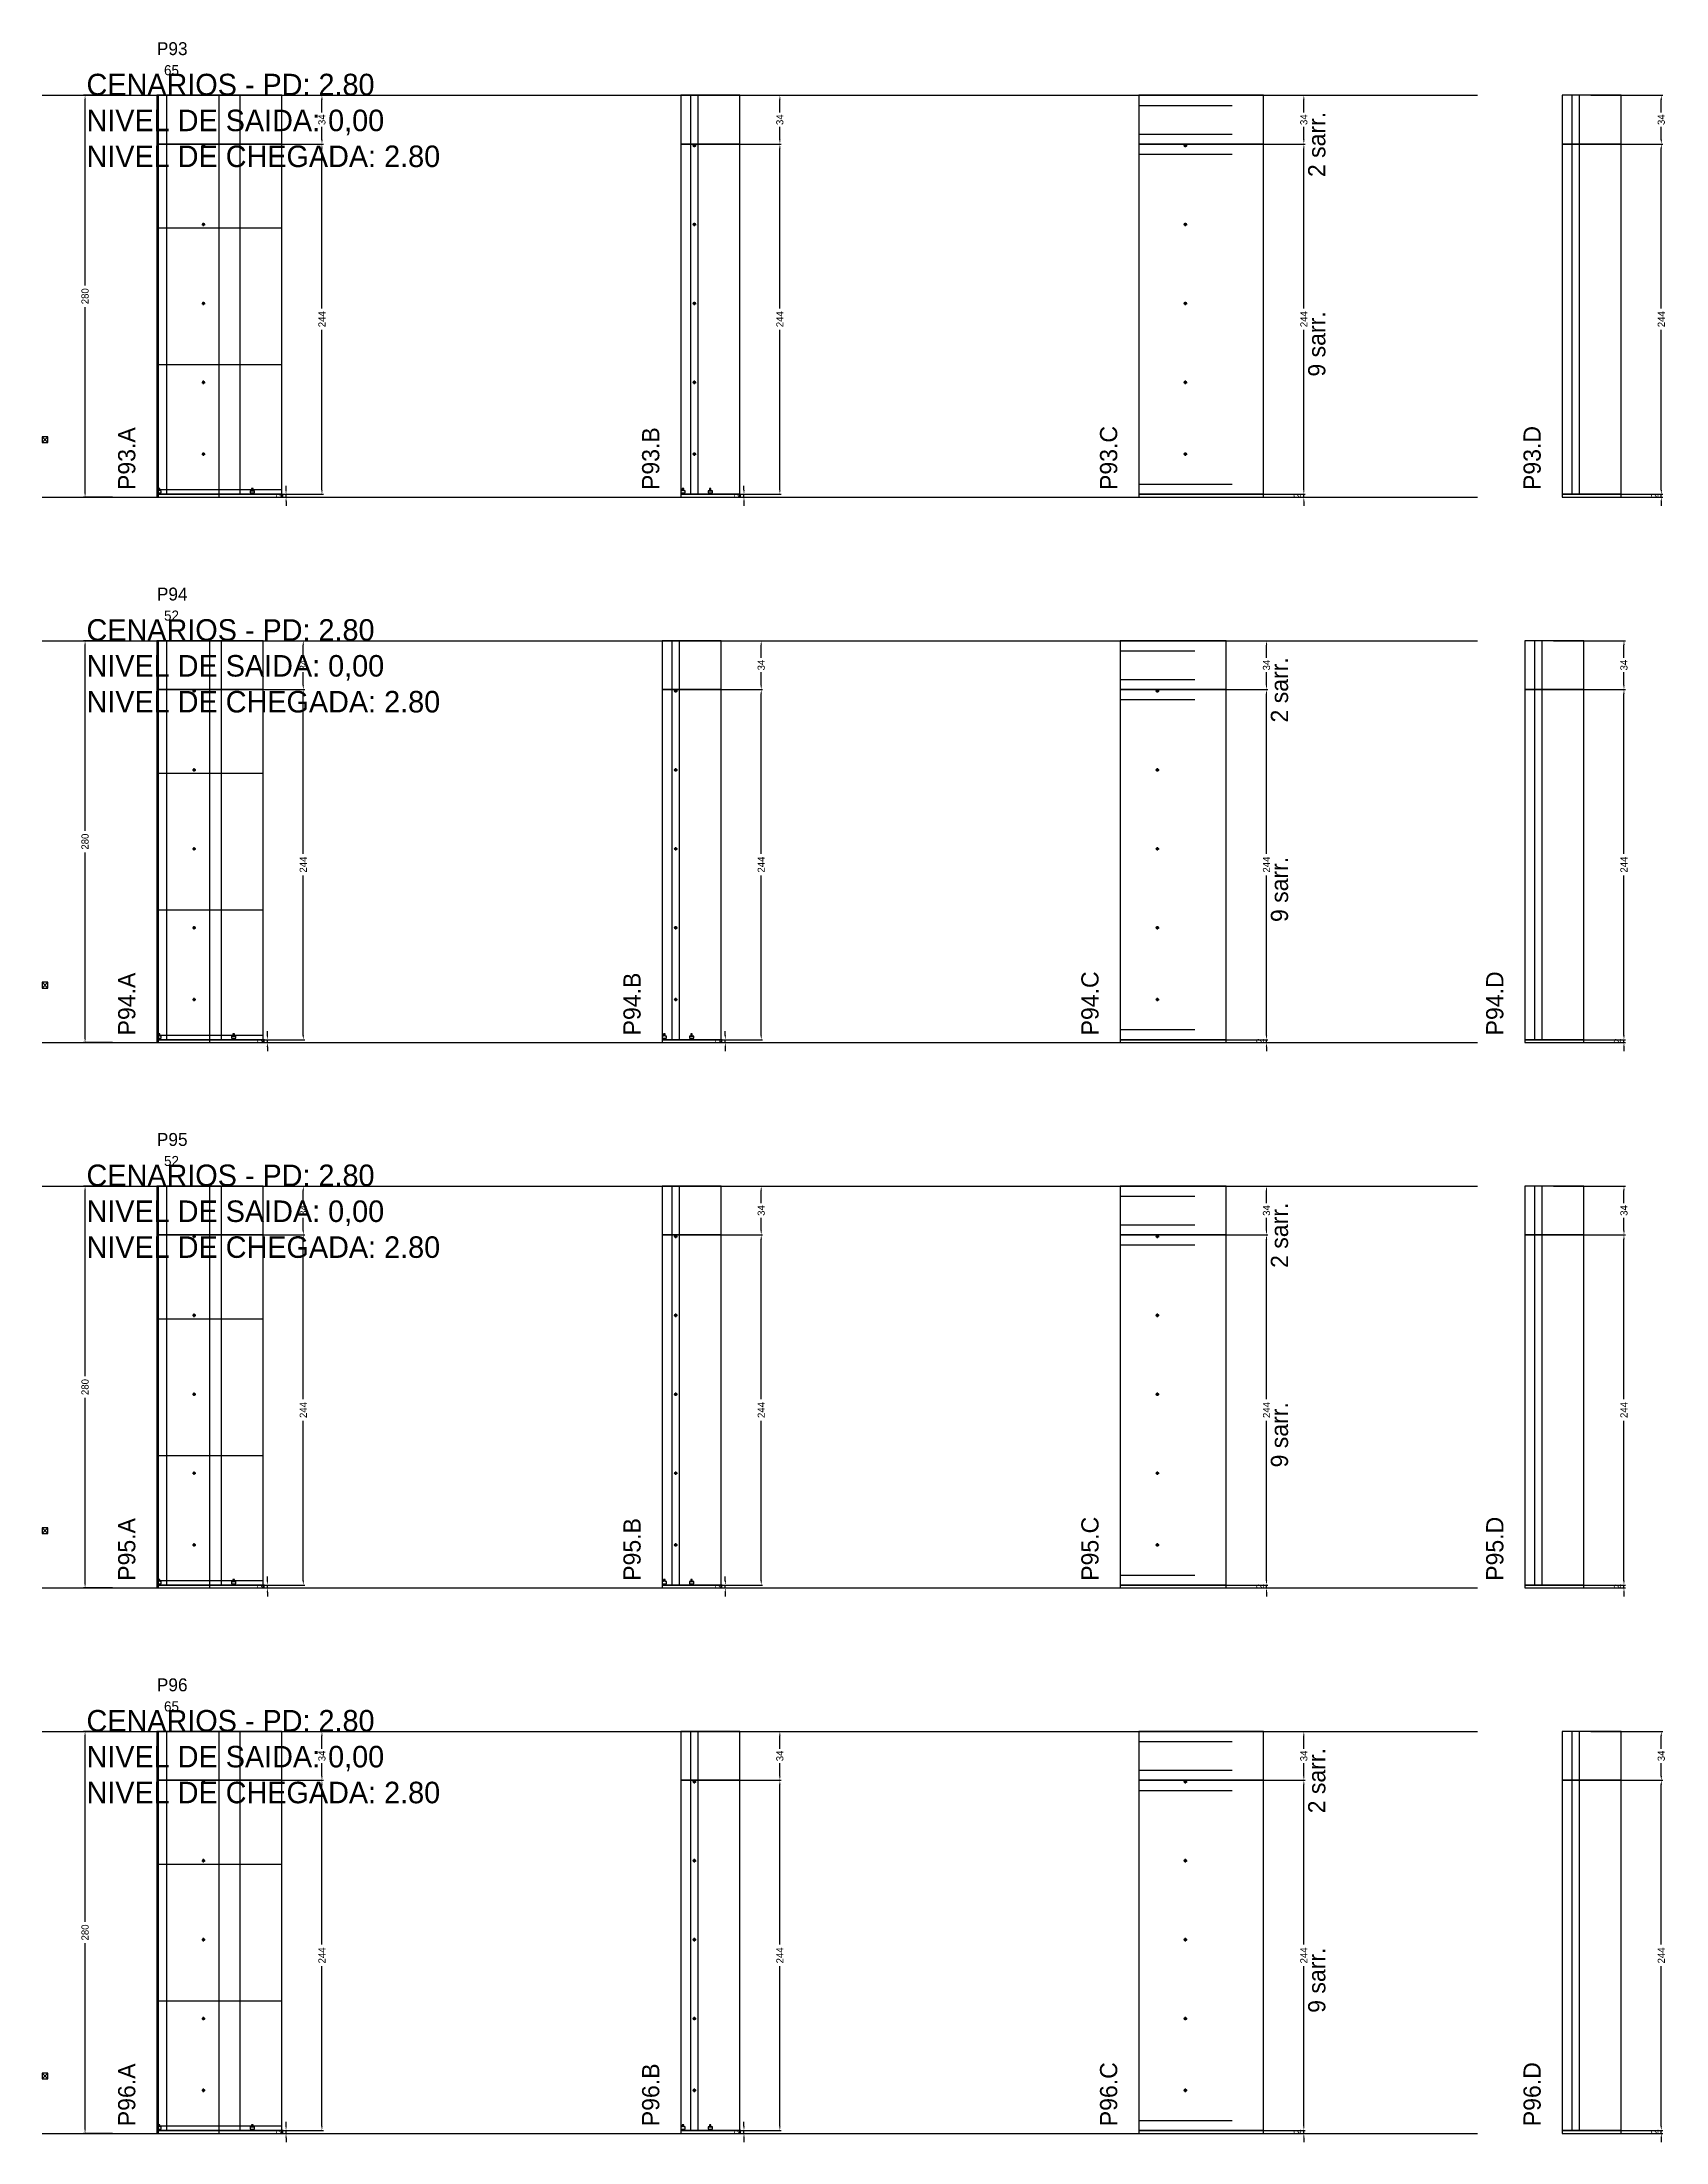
# Model space of a CAD drawing. Header units: centimetres. Extents: x -10500 to 4105, y -36866 to 295.
# Drawn here: x -7000 to -5869, y -35346 to -33883 of the extents above; entities that cross this region are included whole.
import ezdxf

# ---------------------------------------------------------------- set-up
doc = ezdxf.new("R2010")
doc.units = ezdxf.units.CM
doc.linetypes.add('DASHED', pattern=[2, -2])
for name, color, linetype in [('CHAPA', 140, 'Continuous'), ('COTA', 241, 'Continuous'), ('COTAS FURACAO', 16, 'Continuous'), ('Madeira', 30, 'Continuous'), ('NOMENCLATURA', 7, 'Continuous'), ('Nível', 160, 'Continuous'), ('Painéis', 200, 'Continuous'), ('Perfil Metálico', 150, 'Continuous'), ('SARR_2.2x7', 40, 'Continuous'), ('SARRAFO DE PRESSAO', 200, 'Continuous'), ('texto', 7, 'Continuous'), ('TEXTO_GERAL', 7, 'Continuous')]:
    doc.layers.add(name, color=color, linetype=linetype)
doc.dimstyles.new('PAINEL-NOVA', dxfattribs={"dimtxt": 5, "dimasz": 3, "dimexe": 1, "dimexo": 1, "dimgap": 1, "dimtad": 1, "dimcen": 2.5, "dimazin": 3, "dimtfac": 1, "dimtmove": 0, "dimatfit": 3})

msp = doc.modelspace()

# ---------------------------------------------------------------- texts
at = {"layer": 'NOMENCLATURA'}
for s, p in [('CENARIOS - PD: 2.80', (-6969, -33920)), ('NIVEL DE SAIDA: 0,00', (-6969, -33945)), ('NIVEL DE CHEGADA: 2.80', (-6969, -33970)), ('CENARIOS - PD: 2.80', (-6969, -34300)), ('NIVEL DE SAIDA: 0,00', (-6969, -34325)), ('NIVEL DE CHEGADA: 2.80', (-6969, -34350)), ('CENARIOS - PD: 2.80', (-6969, -34680)), ('NIVEL DE SAIDA: 0,00', (-6969, -34705)), ('NIVEL DE CHEGADA: 2.80', (-6969, -34730)), ('CENARIOS - PD: 2.80', (-6969, -35060)), ('NIVEL DE SAIDA: 0,00', (-6969, -35085)), ('NIVEL DE CHEGADA: 2.80', (-6969, -35110))]:
    msp.add_text(s, height=15, dxfattribs=at).set_placement(p)
for s, p in [('2 sarr.', (-6106, -33977)), ('9 sarr.', (-6106, -34116)), ('P93.A', (-6935, -34195)), ('P93.B', (-6570, -34195)), ('P93.C', (-6251, -34195)), ('P93.D', (-5956, -34195)), ('2 sarr.', (-6132, -34357)), ('9 sarr.', (-6132, -34496)), ('P94.A', (-6935, -34575)), ('P94.B', (-6583, -34575)), ('P94.C', (-6264, -34575)), ('P94.D', (-5982, -34575)), ('2 sarr.', (-6132, -34737)), ('9 sarr.', (-6132, -34876)), ('P95.A', (-6935, -34955)), ('P95.B', (-6583, -34955)), ('P95.C', (-6264, -34955)), ('P95.D', (-5982, -34955)), ('2 sarr.', (-6106, -35117)), ('9 sarr.', (-6106, -35256)), ('P96.A', (-6935, -35335)), ('P96.B', (-6570, -35335)), ('P96.C', (-6251, -35335)), ('P96.D', (-5956, -35335))]:
    msp.add_text(s, height=12, rotation=90, dxfattribs=at).set_placement(p)
at = {"layer": 'texto'}
for s, p in [('65', (-6915, -33906)), ('52', (-6915, -34286)), ('52', (-6915, -34666)), ('65', (-6915, -35046))]:
    msp.add_text(s, height=7, dxfattribs=at).set_placement(p)
at = {"layer": 'TEXTO_GERAL'}
for s, p in [('P93', (-6920, -33892)), ('P94', (-6920, -34272)), ('P95', (-6920, -34652)), ('P96', (-6920, -35032))]:
    msp.add_text(s, height=9, dxfattribs=at).set_placement(p)

# ---------------------------------------------------------------- blocks, each defined once
blk = doc.blocks.new('_CLOSEDFILLED')
at = {"color": 0, "linetype": 'BYBLOCK'}
blk.add_solid([(-1, 0.16), (0, 0), (-1, -0.16)], dxfattribs=at)
blk = doc.blocks.new('*D2393')
for p, q in [((-6951, -35060), (-6971, -35060)), ((-6970, -35192.5), (-6970, -35063)), ((-6970, -35337), (-6970, -35207.5)), ((-6951, -35340), (-6971, -35340))]:
    blk.add_line(p, q)
at = {"layer": 'Defpoints'}
for p in [(-6950, -35060), (-6970, -35340), (-6950, -35340)]:
    blk.add_point(p, dxfattribs=at)
at = {"layer": 'COTA', "xscale": 3, "yscale": 3}
for p, rotation in [((-6970, -35060), 90), ((-6970, -35340), 270)]:
    blk.add_blockref('_CLOSEDFILLED', p, dxfattribs=dict(at, rotation=rotation))
at = {"layer": 'COTA', "insert": (-6970, -35200), "char_height": 5, "attachment_point": 5, "rotation": 90}
blk.add_mtext('280', dxfattribs=at)
blk = doc.blocks.new('MULDURA')
at = {"layer": 'Paineis'}
for p, q in [((0, 0), (4, 4)), ((4, 0), (0, 4))]:
    blk.add_line(p, q, dxfattribs=at)
blk.add_lwpolyline([(0, 0), (4, 0), (4, 4), (0, 4)], close=True, dxfattribs=at)
blk = doc.blocks.new('*D2395')
for p, q in [((-6854, -35094), (-6804, -35094)), ((-6805, -35208.5), (-6805, -35097)), ((-6805, -35335), (-6805, -35223.5)), ((-6854, -35338), (-6804, -35338))]:
    blk.add_line(p, q)
at = {"layer": 'Defpoints'}
for p in [(-6855, -35094), (-6855, -35338), (-6805, -35338)]:
    blk.add_point(p, dxfattribs=at)
at = {"layer": 'COTA', "xscale": 3, "yscale": 3}
for p, rotation in [((-6805, -35094), 90), ((-6805, -35338), 270)]:
    blk.add_blockref('_CLOSEDFILLED', p, dxfattribs=dict(at, rotation=rotation))
at = {"layer": 'COTA', "insert": (-6805, -35216), "char_height": 5, "attachment_point": 5, "rotation": 90}
blk.add_mtext('244', dxfattribs=at)
blk = doc.blocks.new('*D2396')
for p, q in [((-6854, -35060), (-6804, -35060)), ((-6805, -35072), (-6805, -35063)), ((-6805, -35091), (-6805, -35082)), ((-6854, -35094), (-6804, -35094))]:
    blk.add_line(p, q)
at = {"layer": 'Defpoints'}
for p in [(-6855, -35060), (-6855, -35094), (-6805, -35094)]:
    blk.add_point(p, dxfattribs=at)
at = {"layer": 'COTA', "xscale": 3, "yscale": 3}
for p, rotation in [((-6805, -35060), 90), ((-6805, -35094), 270)]:
    blk.add_blockref('_CLOSEDFILLED', p, dxfattribs=dict(at, rotation=rotation))
at = {"layer": 'COTA', "insert": (-6805, -35077), "char_height": 5, "attachment_point": 5, "rotation": 90}
blk.add_mtext('34', dxfattribs=at)
blk = doc.blocks.new('SLIPTEE')
at = {"layer": 'Paineis'}
blk.add_lwpolyline([(0, 0), (3, 0), (3, 1.5), (2, 1.5), (2, 3), (1, 3), (1, 1.5), (0, 1.5)], close=True, dxfattribs=at)
blk = doc.blocks.new('SLIPTDD')
at = {"layer": 'Paineis'}
blk.add_line((0, 1.5), (3, 1.5), dxfattribs=at)
blk.add_lwpolyline([(0, 0), (3, 0), (3, 1.5), (2, 1.5), (2, 3), (1, 3), (1, 1.5), (0, 1.5)], close=True, dxfattribs=at)
blk = doc.blocks.new('furacao')
at = {"layer": 'COTAS FURACAO'}
for p, q in [((-1.2, 0), (1.2, 0)), ((0, -1.2), (0, 1.2))]:
    blk.add_line(p, q, dxfattribs=at)
blk.add_circle((0, 0), 0.8, dxfattribs=at)
blk = doc.blocks.new('*D2398')
for p, q in [((-6535, -35094), (-6485, -35094)), ((-6486, -35208.5), (-6486, -35097)), ((-6486, -35335), (-6486, -35223.5)), ((-6535, -35338), (-6485, -35338))]:
    blk.add_line(p, q)
at = {"layer": 'Defpoints'}
for p in [(-6536, -35094), (-6536, -35338), (-6486, -35338)]:
    blk.add_point(p, dxfattribs=at)
at = {"layer": 'COTA', "xscale": 3, "yscale": 3}
for p, rotation in [((-6486, -35094), 90), ((-6486, -35338), 270)]:
    blk.add_blockref('_CLOSEDFILLED', p, dxfattribs=dict(at, rotation=rotation))
at = {"layer": 'COTA', "insert": (-6486, -35216), "char_height": 5, "attachment_point": 5, "rotation": 90}
blk.add_mtext('244', dxfattribs=at)
blk = doc.blocks.new('*D2399')
for p, q in [((-6535, -35060), (-6485, -35060)), ((-6486, -35072), (-6486, -35063)), ((-6486, -35091), (-6486, -35082)), ((-6535, -35094), (-6485, -35094))]:
    blk.add_line(p, q)
at = {"layer": 'Defpoints'}
for p in [(-6536, -35060), (-6536, -35094), (-6486, -35094)]:
    blk.add_point(p, dxfattribs=at)
at = {"layer": 'COTA', "xscale": 3, "yscale": 3}
for p, rotation in [((-6486, -35060), 90), ((-6486, -35094), 270)]:
    blk.add_blockref('_CLOSEDFILLED', p, dxfattribs=dict(at, rotation=rotation))
at = {"layer": 'COTA', "insert": (-6486, -35077), "char_height": 5, "attachment_point": 5, "rotation": 90}
blk.add_mtext('34', dxfattribs=at)
blk = doc.blocks.new('*D2401')
for p, q in [((-6170, -35094), (-6120, -35094)), ((-6121, -35208.5), (-6121, -35097)), ((-6121, -35335), (-6121, -35223.5)), ((-6170, -35338), (-6120, -35338))]:
    blk.add_line(p, q)
at = {"layer": 'Defpoints'}
for p in [(-6171, -35094), (-6171, -35338), (-6121, -35338)]:
    blk.add_point(p, dxfattribs=at)
at = {"layer": 'COTA', "xscale": 3, "yscale": 3}
for p, rotation in [((-6121, -35094), 90), ((-6121, -35338), 270)]:
    blk.add_blockref('_CLOSEDFILLED', p, dxfattribs=dict(at, rotation=rotation))
at = {"layer": 'COTA', "insert": (-6121, -35216), "char_height": 5, "attachment_point": 5, "rotation": 90}
blk.add_mtext('244', dxfattribs=at)
blk = doc.blocks.new('*D2402')
for p, q in [((-6170, -35060), (-6120, -35060)), ((-6121, -35072), (-6121, -35063)), ((-6121, -35091), (-6121, -35082)), ((-6170, -35094), (-6120, -35094))]:
    blk.add_line(p, q)
at = {"layer": 'Defpoints'}
for p in [(-6171, -35060), (-6171, -35094), (-6121, -35094)]:
    blk.add_point(p, dxfattribs=at)
at = {"layer": 'COTA', "xscale": 3, "yscale": 3}
for p, rotation in [((-6121, -35060), 90), ((-6121, -35094), 270)]:
    blk.add_blockref('_CLOSEDFILLED', p, dxfattribs=dict(at, rotation=rotation))
at = {"layer": 'COTA', "insert": (-6121, -35077), "char_height": 5, "attachment_point": 5, "rotation": 90}
blk.add_mtext('34', dxfattribs=at)
blk = doc.blocks.new('*D2404')
for p, q in [((-5921, -35094), (-5871, -35094)), ((-5872, -35208.5), (-5872, -35097)), ((-5872, -35335), (-5872, -35223.5)), ((-5921, -35338), (-5871, -35338))]:
    blk.add_line(p, q)
at = {"layer": 'Defpoints'}
for p in [(-5922, -35094), (-5922, -35338), (-5872, -35338)]:
    blk.add_point(p, dxfattribs=at)
at = {"layer": 'COTA', "xscale": 3, "yscale": 3}
for p, rotation in [((-5872, -35094), 90), ((-5872, -35338), 270)]:
    blk.add_blockref('_CLOSEDFILLED', p, dxfattribs=dict(at, rotation=rotation))
at = {"layer": 'COTA', "insert": (-5872, -35216), "char_height": 5, "attachment_point": 5, "rotation": 90}
blk.add_mtext('244', dxfattribs=at)
blk = doc.blocks.new('*D2405')
for p, q in [((-5921, -35060), (-5871, -35060)), ((-5872, -35072), (-5872, -35063)), ((-5872, -35091), (-5872, -35082)), ((-5921, -35094), (-5871, -35094))]:
    blk.add_line(p, q)
at = {"layer": 'Defpoints'}
for p in [(-5922, -35060), (-5922, -35094), (-5872, -35094)]:
    blk.add_point(p, dxfattribs=at)
at = {"layer": 'COTA', "xscale": 3, "yscale": 3}
for p, rotation in [((-5872, -35060), 90), ((-5872, -35094), 270)]:
    blk.add_blockref('_CLOSEDFILLED', p, dxfattribs=dict(at, rotation=rotation))
at = {"layer": 'COTA', "insert": (-5872, -35077), "char_height": 5, "attachment_point": 5, "rotation": 90}
blk.add_mtext('34', dxfattribs=at)
blk = doc.blocks.new('*D2367')
for p, q in [((-6951, -34680), (-6971, -34680)), ((-6970, -34812.5), (-6970, -34683)), ((-6970, -34957), (-6970, -34827.5)), ((-6951, -34960), (-6971, -34960))]:
    blk.add_line(p, q)
at = {"layer": 'Defpoints'}
for p in [(-6950, -34680), (-6970, -34960), (-6950, -34960)]:
    blk.add_point(p, dxfattribs=at)
at = {"layer": 'COTA', "xscale": 3, "yscale": 3}
for p, rotation in [((-6970, -34680), 90), ((-6970, -34960), 270)]:
    blk.add_blockref('_CLOSEDFILLED', p, dxfattribs=dict(at, rotation=rotation))
at = {"layer": 'COTA', "insert": (-6970, -34820), "char_height": 5, "attachment_point": 5, "rotation": 90}
blk.add_mtext('280', dxfattribs=at)
blk = doc.blocks.new('*D2369')
for p, q in [((-6867, -34714), (-6817, -34714)), ((-6818, -34828.5), (-6818, -34717)), ((-6818, -34955), (-6818, -34843.5)), ((-6867, -34958), (-6817, -34958))]:
    blk.add_line(p, q)
at = {"layer": 'Defpoints'}
for p in [(-6868, -34714), (-6868, -34958), (-6818, -34958)]:
    blk.add_point(p, dxfattribs=at)
at = {"layer": 'COTA', "xscale": 3, "yscale": 3}
for p, rotation in [((-6818, -34714), 90), ((-6818, -34958), 270)]:
    blk.add_blockref('_CLOSEDFILLED', p, dxfattribs=dict(at, rotation=rotation))
at = {"layer": 'COTA', "insert": (-6818, -34836), "char_height": 5, "attachment_point": 5, "rotation": 90}
blk.add_mtext('244', dxfattribs=at)
blk = doc.blocks.new('*D2370')
for p, q in [((-6867, -34680), (-6817, -34680)), ((-6818, -34692), (-6818, -34683)), ((-6818, -34711), (-6818, -34702)), ((-6867, -34714), (-6817, -34714))]:
    blk.add_line(p, q)
at = {"layer": 'Defpoints'}
for p in [(-6868, -34680), (-6868, -34714), (-6818, -34714)]:
    blk.add_point(p, dxfattribs=at)
at = {"layer": 'COTA', "xscale": 3, "yscale": 3}
for p, rotation in [((-6818, -34680), 90), ((-6818, -34714), 270)]:
    blk.add_blockref('_CLOSEDFILLED', p, dxfattribs=dict(at, rotation=rotation))
at = {"layer": 'COTA', "insert": (-6818, -34697), "char_height": 5, "attachment_point": 5, "rotation": 90}
blk.add_mtext('34', dxfattribs=at)
blk = doc.blocks.new('*D2372')
for p, q in [((-6548, -34714), (-6498, -34714)), ((-6499, -34828.5), (-6499, -34717)), ((-6499, -34955), (-6499, -34843.5)), ((-6548, -34958), (-6498, -34958))]:
    blk.add_line(p, q)
at = {"layer": 'Defpoints'}
for p in [(-6549, -34714), (-6549, -34958), (-6499, -34958)]:
    blk.add_point(p, dxfattribs=at)
at = {"layer": 'COTA', "xscale": 3, "yscale": 3}
for p, rotation in [((-6499, -34714), 90), ((-6499, -34958), 270)]:
    blk.add_blockref('_CLOSEDFILLED', p, dxfattribs=dict(at, rotation=rotation))
at = {"layer": 'COTA', "insert": (-6499, -34836), "char_height": 5, "attachment_point": 5, "rotation": 90}
blk.add_mtext('244', dxfattribs=at)
blk = doc.blocks.new('*D2373')
for p, q in [((-6548, -34680), (-6498, -34680)), ((-6499, -34692), (-6499, -34683)), ((-6499, -34711), (-6499, -34702)), ((-6548, -34714), (-6498, -34714))]:
    blk.add_line(p, q)
at = {"layer": 'Defpoints'}
for p in [(-6549, -34680), (-6549, -34714), (-6499, -34714)]:
    blk.add_point(p, dxfattribs=at)
at = {"layer": 'COTA', "xscale": 3, "yscale": 3}
for p, rotation in [((-6499, -34680), 90), ((-6499, -34714), 270)]:
    blk.add_blockref('_CLOSEDFILLED', p, dxfattribs=dict(at, rotation=rotation))
at = {"layer": 'COTA', "insert": (-6499, -34697), "char_height": 5, "attachment_point": 5, "rotation": 90}
blk.add_mtext('34', dxfattribs=at)
blk = doc.blocks.new('*D2375')
for p, q in [((-6196, -34714), (-6146, -34714)), ((-6147, -34828.5), (-6147, -34717)), ((-6147, -34955), (-6147, -34843.5)), ((-6196, -34958), (-6146, -34958))]:
    blk.add_line(p, q)
at = {"layer": 'Defpoints'}
for p in [(-6197, -34714), (-6197, -34958), (-6147, -34958)]:
    blk.add_point(p, dxfattribs=at)
at = {"layer": 'COTA', "xscale": 3, "yscale": 3}
for p, rotation in [((-6147, -34714), 90), ((-6147, -34958), 270)]:
    blk.add_blockref('_CLOSEDFILLED', p, dxfattribs=dict(at, rotation=rotation))
at = {"layer": 'COTA', "insert": (-6147, -34836), "char_height": 5, "attachment_point": 5, "rotation": 90}
blk.add_mtext('244', dxfattribs=at)
blk = doc.blocks.new('*D2376')
for p, q in [((-6196, -34680), (-6146, -34680)), ((-6147, -34692), (-6147, -34683)), ((-6147, -34711), (-6147, -34702)), ((-6196, -34714), (-6146, -34714))]:
    blk.add_line(p, q)
at = {"layer": 'Defpoints'}
for p in [(-6197, -34680), (-6197, -34714), (-6147, -34714)]:
    blk.add_point(p, dxfattribs=at)
at = {"layer": 'COTA', "xscale": 3, "yscale": 3}
for p, rotation in [((-6147, -34680), 90), ((-6147, -34714), 270)]:
    blk.add_blockref('_CLOSEDFILLED', p, dxfattribs=dict(at, rotation=rotation))
at = {"layer": 'COTA', "insert": (-6147, -34697), "char_height": 5, "attachment_point": 5, "rotation": 90}
blk.add_mtext('34', dxfattribs=at)
blk = doc.blocks.new('*D2378')
for p, q in [((-5947, -34714), (-5897, -34714)), ((-5898, -34828.5), (-5898, -34717)), ((-5898, -34955), (-5898, -34843.5)), ((-5947, -34958), (-5897, -34958))]:
    blk.add_line(p, q)
at = {"layer": 'Defpoints'}
for p in [(-5948, -34714), (-5948, -34958), (-5898, -34958)]:
    blk.add_point(p, dxfattribs=at)
at = {"layer": 'COTA', "xscale": 3, "yscale": 3}
for p, rotation in [((-5898, -34714), 90), ((-5898, -34958), 270)]:
    blk.add_blockref('_CLOSEDFILLED', p, dxfattribs=dict(at, rotation=rotation))
at = {"layer": 'COTA', "insert": (-5898, -34836), "char_height": 5, "attachment_point": 5, "rotation": 90}
blk.add_mtext('244', dxfattribs=at)
blk = doc.blocks.new('*D2379')
for p, q in [((-5947, -34680), (-5897, -34680)), ((-5898, -34692), (-5898, -34683)), ((-5898, -34711), (-5898, -34702)), ((-5947, -34714), (-5897, -34714))]:
    blk.add_line(p, q)
at = {"layer": 'Defpoints'}
for p in [(-5948, -34680), (-5948, -34714), (-5898, -34714)]:
    blk.add_point(p, dxfattribs=at)
at = {"layer": 'COTA', "xscale": 3, "yscale": 3}
for p, rotation in [((-5898, -34680), 90), ((-5898, -34714), 270)]:
    blk.add_blockref('_CLOSEDFILLED', p, dxfattribs=dict(at, rotation=rotation))
at = {"layer": 'COTA', "insert": (-5898, -34697), "char_height": 5, "attachment_point": 5, "rotation": 90}
blk.add_mtext('34', dxfattribs=at)
blk = doc.blocks.new('*D2341')
for p, q in [((-6951, -34300), (-6971, -34300)), ((-6970, -34432.5), (-6970, -34303)), ((-6970, -34577), (-6970, -34447.5)), ((-6951, -34580), (-6971, -34580))]:
    blk.add_line(p, q)
at = {"layer": 'Defpoints'}
for p in [(-6950, -34300), (-6970, -34580), (-6950, -34580)]:
    blk.add_point(p, dxfattribs=at)
at = {"layer": 'COTA', "xscale": 3, "yscale": 3}
for p, rotation in [((-6970, -34300), 90), ((-6970, -34580), 270)]:
    blk.add_blockref('_CLOSEDFILLED', p, dxfattribs=dict(at, rotation=rotation))
at = {"layer": 'COTA', "insert": (-6970, -34440), "char_height": 5, "attachment_point": 5, "rotation": 90}
blk.add_mtext('280', dxfattribs=at)
blk = doc.blocks.new('*D2343')
for p, q in [((-6867, -34334), (-6817, -34334)), ((-6818, -34448.5), (-6818, -34337)), ((-6818, -34575), (-6818, -34463.5)), ((-6867, -34578), (-6817, -34578))]:
    blk.add_line(p, q)
at = {"layer": 'Defpoints'}
for p in [(-6868, -34334), (-6868, -34578), (-6818, -34578)]:
    blk.add_point(p, dxfattribs=at)
at = {"layer": 'COTA', "xscale": 3, "yscale": 3}
for p, rotation in [((-6818, -34334), 90), ((-6818, -34578), 270)]:
    blk.add_blockref('_CLOSEDFILLED', p, dxfattribs=dict(at, rotation=rotation))
at = {"layer": 'COTA', "insert": (-6818, -34456), "char_height": 5, "attachment_point": 5, "rotation": 90}
blk.add_mtext('244', dxfattribs=at)
blk = doc.blocks.new('*D2344')
for p, q in [((-6867, -34300), (-6817, -34300)), ((-6818, -34312), (-6818, -34303)), ((-6818, -34331), (-6818, -34322)), ((-6867, -34334), (-6817, -34334))]:
    blk.add_line(p, q)
at = {"layer": 'Defpoints'}
for p in [(-6868, -34300), (-6868, -34334), (-6818, -34334)]:
    blk.add_point(p, dxfattribs=at)
at = {"layer": 'COTA', "xscale": 3, "yscale": 3}
for p, rotation in [((-6818, -34300), 90), ((-6818, -34334), 270)]:
    blk.add_blockref('_CLOSEDFILLED', p, dxfattribs=dict(at, rotation=rotation))
at = {"layer": 'COTA', "insert": (-6818, -34317), "char_height": 5, "attachment_point": 5, "rotation": 90}
blk.add_mtext('34', dxfattribs=at)
blk = doc.blocks.new('*D2346')
for p, q in [((-6548, -34334), (-6498, -34334)), ((-6499, -34448.5), (-6499, -34337)), ((-6499, -34575), (-6499, -34463.5)), ((-6548, -34578), (-6498, -34578))]:
    blk.add_line(p, q)
at = {"layer": 'Defpoints'}
for p in [(-6549, -34334), (-6549, -34578), (-6499, -34578)]:
    blk.add_point(p, dxfattribs=at)
at = {"layer": 'COTA', "xscale": 3, "yscale": 3}
for p, rotation in [((-6499, -34334), 90), ((-6499, -34578), 270)]:
    blk.add_blockref('_CLOSEDFILLED', p, dxfattribs=dict(at, rotation=rotation))
at = {"layer": 'COTA', "insert": (-6499, -34456), "char_height": 5, "attachment_point": 5, "rotation": 90}
blk.add_mtext('244', dxfattribs=at)
blk = doc.blocks.new('*D2347')
for p, q in [((-6548, -34300), (-6498, -34300)), ((-6499, -34312), (-6499, -34303)), ((-6499, -34331), (-6499, -34322)), ((-6548, -34334), (-6498, -34334))]:
    blk.add_line(p, q)
at = {"layer": 'Defpoints'}
for p in [(-6549, -34300), (-6549, -34334), (-6499, -34334)]:
    blk.add_point(p, dxfattribs=at)
at = {"layer": 'COTA', "xscale": 3, "yscale": 3}
for p, rotation in [((-6499, -34300), 90), ((-6499, -34334), 270)]:
    blk.add_blockref('_CLOSEDFILLED', p, dxfattribs=dict(at, rotation=rotation))
at = {"layer": 'COTA', "insert": (-6499, -34317), "char_height": 5, "attachment_point": 5, "rotation": 90}
blk.add_mtext('34', dxfattribs=at)
blk = doc.blocks.new('*D2349')
for p, q in [((-6196, -34334), (-6146, -34334)), ((-6147, -34448.5), (-6147, -34337)), ((-6147, -34575), (-6147, -34463.5)), ((-6196, -34578), (-6146, -34578))]:
    blk.add_line(p, q)
at = {"layer": 'Defpoints'}
for p in [(-6197, -34334), (-6197, -34578), (-6147, -34578)]:
    blk.add_point(p, dxfattribs=at)
at = {"layer": 'COTA', "xscale": 3, "yscale": 3}
for p, rotation in [((-6147, -34334), 90), ((-6147, -34578), 270)]:
    blk.add_blockref('_CLOSEDFILLED', p, dxfattribs=dict(at, rotation=rotation))
at = {"layer": 'COTA', "insert": (-6147, -34456), "char_height": 5, "attachment_point": 5, "rotation": 90}
blk.add_mtext('244', dxfattribs=at)
blk = doc.blocks.new('*D2350')
for p, q in [((-6196, -34300), (-6146, -34300)), ((-6147, -34312), (-6147, -34303)), ((-6147, -34331), (-6147, -34322)), ((-6196, -34334), (-6146, -34334))]:
    blk.add_line(p, q)
at = {"layer": 'Defpoints'}
for p in [(-6197, -34300), (-6197, -34334), (-6147, -34334)]:
    blk.add_point(p, dxfattribs=at)
at = {"layer": 'COTA', "xscale": 3, "yscale": 3}
for p, rotation in [((-6147, -34300), 90), ((-6147, -34334), 270)]:
    blk.add_blockref('_CLOSEDFILLED', p, dxfattribs=dict(at, rotation=rotation))
at = {"layer": 'COTA', "insert": (-6147, -34317), "char_height": 5, "attachment_point": 5, "rotation": 90}
blk.add_mtext('34', dxfattribs=at)
blk = doc.blocks.new('*D2352')
for p, q in [((-5947, -34334), (-5897, -34334)), ((-5898, -34448.5), (-5898, -34337)), ((-5898, -34575), (-5898, -34463.5)), ((-5947, -34578), (-5897, -34578))]:
    blk.add_line(p, q)
at = {"layer": 'Defpoints'}
for p in [(-5948, -34334), (-5948, -34578), (-5898, -34578)]:
    blk.add_point(p, dxfattribs=at)
at = {"layer": 'COTA', "xscale": 3, "yscale": 3}
for p, rotation in [((-5898, -34334), 90), ((-5898, -34578), 270)]:
    blk.add_blockref('_CLOSEDFILLED', p, dxfattribs=dict(at, rotation=rotation))
at = {"layer": 'COTA', "insert": (-5898, -34456), "char_height": 5, "attachment_point": 5, "rotation": 90}
blk.add_mtext('244', dxfattribs=at)
blk = doc.blocks.new('*D2353')
for p, q in [((-5947, -34300), (-5897, -34300)), ((-5898, -34312), (-5898, -34303)), ((-5898, -34331), (-5898, -34322)), ((-5947, -34334), (-5897, -34334))]:
    blk.add_line(p, q)
at = {"layer": 'Defpoints'}
for p in [(-5948, -34300), (-5948, -34334), (-5898, -34334)]:
    blk.add_point(p, dxfattribs=at)
at = {"layer": 'COTA', "xscale": 3, "yscale": 3}
for p, rotation in [((-5898, -34300), 90), ((-5898, -34334), 270)]:
    blk.add_blockref('_CLOSEDFILLED', p, dxfattribs=dict(at, rotation=rotation))
at = {"layer": 'COTA', "insert": (-5898, -34317), "char_height": 5, "attachment_point": 5, "rotation": 90}
blk.add_mtext('34', dxfattribs=at)
blk = doc.blocks.new('*D2315')
for p, q in [((-6951, -33920), (-6971, -33920)), ((-6970, -34052.5), (-6970, -33923)), ((-6970, -34197), (-6970, -34067.5)), ((-6951, -34200), (-6971, -34200))]:
    blk.add_line(p, q)
at = {"layer": 'Defpoints'}
for p in [(-6950, -33920), (-6970, -34200), (-6950, -34200)]:
    blk.add_point(p, dxfattribs=at)
at = {"layer": 'COTA', "xscale": 3, "yscale": 3}
for p, rotation in [((-6970, -33920), 90), ((-6970, -34200), 270)]:
    blk.add_blockref('_CLOSEDFILLED', p, dxfattribs=dict(at, rotation=rotation))
at = {"layer": 'COTA', "insert": (-6970, -34060), "char_height": 5, "attachment_point": 5, "rotation": 90}
blk.add_mtext('280', dxfattribs=at)
blk = doc.blocks.new('*D2317')
for p, q in [((-6854, -33954), (-6804, -33954)), ((-6805, -34068.5), (-6805, -33957)), ((-6805, -34195), (-6805, -34083.5)), ((-6854, -34198), (-6804, -34198))]:
    blk.add_line(p, q)
at = {"layer": 'Defpoints'}
for p in [(-6855, -33954), (-6855, -34198), (-6805, -34198)]:
    blk.add_point(p, dxfattribs=at)
at = {"layer": 'COTA', "xscale": 3, "yscale": 3}
for p, rotation in [((-6805, -33954), 90), ((-6805, -34198), 270)]:
    blk.add_blockref('_CLOSEDFILLED', p, dxfattribs=dict(at, rotation=rotation))
at = {"layer": 'COTA', "insert": (-6805, -34076), "char_height": 5, "attachment_point": 5, "rotation": 90}
blk.add_mtext('244', dxfattribs=at)
blk = doc.blocks.new('*D2318')
for p, q in [((-6854, -33920), (-6804, -33920)), ((-6805, -33932), (-6805, -33923)), ((-6805, -33951), (-6805, -33942)), ((-6854, -33954), (-6804, -33954))]:
    blk.add_line(p, q)
at = {"layer": 'Defpoints'}
for p in [(-6855, -33920), (-6855, -33954), (-6805, -33954)]:
    blk.add_point(p, dxfattribs=at)
at = {"layer": 'COTA', "xscale": 3, "yscale": 3}
for p, rotation in [((-6805, -33920), 90), ((-6805, -33954), 270)]:
    blk.add_blockref('_CLOSEDFILLED', p, dxfattribs=dict(at, rotation=rotation))
at = {"layer": 'COTA', "insert": (-6805, -33937), "char_height": 5, "attachment_point": 5, "rotation": 90}
blk.add_mtext('34', dxfattribs=at)
blk = doc.blocks.new('*D2320')
for p, q in [((-6535, -33954), (-6485, -33954)), ((-6486, -34068.5), (-6486, -33957)), ((-6486, -34195), (-6486, -34083.5)), ((-6535, -34198), (-6485, -34198))]:
    blk.add_line(p, q)
at = {"layer": 'Defpoints'}
for p in [(-6536, -33954), (-6536, -34198), (-6486, -34198)]:
    blk.add_point(p, dxfattribs=at)
at = {"layer": 'COTA', "xscale": 3, "yscale": 3}
for p, rotation in [((-6486, -33954), 90), ((-6486, -34198), 270)]:
    blk.add_blockref('_CLOSEDFILLED', p, dxfattribs=dict(at, rotation=rotation))
at = {"layer": 'COTA', "insert": (-6486, -34076), "char_height": 5, "attachment_point": 5, "rotation": 90}
blk.add_mtext('244', dxfattribs=at)
blk = doc.blocks.new('*D2321')
for p, q in [((-6535, -33920), (-6485, -33920)), ((-6486, -33932), (-6486, -33923)), ((-6486, -33951), (-6486, -33942)), ((-6535, -33954), (-6485, -33954))]:
    blk.add_line(p, q)
at = {"layer": 'Defpoints'}
for p in [(-6536, -33920), (-6536, -33954), (-6486, -33954)]:
    blk.add_point(p, dxfattribs=at)
at = {"layer": 'COTA', "xscale": 3, "yscale": 3}
for p, rotation in [((-6486, -33920), 90), ((-6486, -33954), 270)]:
    blk.add_blockref('_CLOSEDFILLED', p, dxfattribs=dict(at, rotation=rotation))
at = {"layer": 'COTA', "insert": (-6486, -33937), "char_height": 5, "attachment_point": 5, "rotation": 90}
blk.add_mtext('34', dxfattribs=at)
blk = doc.blocks.new('*D2323')
for p, q in [((-6170, -33954), (-6120, -33954)), ((-6121, -34068.5), (-6121, -33957)), ((-6121, -34195), (-6121, -34083.5)), ((-6170, -34198), (-6120, -34198))]:
    blk.add_line(p, q)
at = {"layer": 'Defpoints'}
for p in [(-6171, -33954), (-6171, -34198), (-6121, -34198)]:
    blk.add_point(p, dxfattribs=at)
at = {"layer": 'COTA', "xscale": 3, "yscale": 3}
for p, rotation in [((-6121, -33954), 90), ((-6121, -34198), 270)]:
    blk.add_blockref('_CLOSEDFILLED', p, dxfattribs=dict(at, rotation=rotation))
at = {"layer": 'COTA', "insert": (-6121, -34076), "char_height": 5, "attachment_point": 5, "rotation": 90}
blk.add_mtext('244', dxfattribs=at)
blk = doc.blocks.new('*D2324')
for p, q in [((-6170, -33920), (-6120, -33920)), ((-6121, -33932), (-6121, -33923)), ((-6121, -33951), (-6121, -33942)), ((-6170, -33954), (-6120, -33954))]:
    blk.add_line(p, q)
at = {"layer": 'Defpoints'}
for p in [(-6171, -33920), (-6171, -33954), (-6121, -33954)]:
    blk.add_point(p, dxfattribs=at)
at = {"layer": 'COTA', "xscale": 3, "yscale": 3}
for p, rotation in [((-6121, -33920), 90), ((-6121, -33954), 270)]:
    blk.add_blockref('_CLOSEDFILLED', p, dxfattribs=dict(at, rotation=rotation))
at = {"layer": 'COTA', "insert": (-6121, -33937), "char_height": 5, "attachment_point": 5, "rotation": 90}
blk.add_mtext('34', dxfattribs=at)
blk = doc.blocks.new('*D2326')
for p, q in [((-5921, -33954), (-5871, -33954)), ((-5872, -34068.5), (-5872, -33957)), ((-5872, -34195), (-5872, -34083.5)), ((-5921, -34198), (-5871, -34198))]:
    blk.add_line(p, q)
at = {"layer": 'Defpoints'}
for p in [(-5922, -33954), (-5922, -34198), (-5872, -34198)]:
    blk.add_point(p, dxfattribs=at)
at = {"layer": 'COTA', "xscale": 3, "yscale": 3}
for p, rotation in [((-5872, -33954), 90), ((-5872, -34198), 270)]:
    blk.add_blockref('_CLOSEDFILLED', p, dxfattribs=dict(at, rotation=rotation))
at = {"layer": 'COTA', "insert": (-5872, -34076), "char_height": 5, "attachment_point": 5, "rotation": 90}
blk.add_mtext('244', dxfattribs=at)
blk = doc.blocks.new('*D2327')
for p, q in [((-5921, -33920), (-5871, -33920)), ((-5872, -33932), (-5872, -33923)), ((-5872, -33951), (-5872, -33942)), ((-5921, -33954), (-5871, -33954))]:
    blk.add_line(p, q)
at = {"layer": 'Defpoints'}
for p in [(-5922, -33920), (-5922, -33954), (-5872, -33954)]:
    blk.add_point(p, dxfattribs=at)
at = {"layer": 'COTA', "xscale": 3, "yscale": 3}
for p, rotation in [((-5872, -33920), 90), ((-5872, -33954), 270)]:
    blk.add_blockref('_CLOSEDFILLED', p, dxfattribs=dict(at, rotation=rotation))
at = {"layer": 'COTA', "insert": (-5872, -33937), "char_height": 5, "attachment_point": 5, "rotation": 90}
blk.add_mtext('34', dxfattribs=at)

# ---------------------------------------------------------------- dimensions: what is measured, and where the dimension line sits
at = {"layer": 'COTA'}
for base, p1, p2, picture, middle in [((-6970, -34200), (-6950, -34200), (-6950, -33920), '*D2315', (-6970, -34060)), ((-6805, -33954), (-6855, -33954), (-6855, -33920), '*D2318', (-6805, -33937)), ((-6486, -33954), (-6536, -33954), (-6536, -33920), '*D2321', (-6486, -33937)), ((-6121, -33954), (-6171, -33954), (-6171, -33920), '*D2324', (-6121, -33937)), ((-5872, -33954), (-5922, -33954), (-5922, -33920), '*D2327', (-5872, -33937)), ((-6805, -34198), (-6855, -34198), (-6855, -33954), '*D2317', (-6805, -34076)), ((-6486, -34198), (-6536, -34198), (-6536, -33954), '*D2320', (-6486, -34076)), ((-6121, -34198), (-6171, -34198), (-6171, -33954), '*D2323', (-6121, -34076)), ((-5872, -34198), (-5922, -34198), (-5922, -33954), '*D2326', (-5872, -34076)), ((-6970, -34580), (-6950, -34580), (-6950, -34300), '*D2341', (-6970, -34440)), ((-6818, -34334), (-6868, -34334), (-6868, -34300), '*D2344', (-6818, -34317)), ((-6499, -34334), (-6549, -34334), (-6549, -34300), '*D2347', (-6499, -34317)), ((-6147, -34334), (-6197, -34334), (-6197, -34300), '*D2350', (-6147, -34317)), ((-5898, -34334), (-5948, -34334), (-5948, -34300), '*D2353', (-5898, -34317)), ((-6818, -34578), (-6868, -34578), (-6868, -34334), '*D2343', (-6818, -34456)), ((-6499, -34578), (-6549, -34578), (-6549, -34334), '*D2346', (-6499, -34456)), ((-6147, -34578), (-6197, -34578), (-6197, -34334), '*D2349', (-6147, -34456)), ((-5898, -34578), (-5948, -34578), (-5948, -34334), '*D2352', (-5898, -34456)), ((-6970, -34960), (-6950, -34960), (-6950, -34680), '*D2367', (-6970, -34820)), ((-6818, -34714), (-6868, -34714), (-6868, -34680), '*D2370', (-6818, -34697)), ((-6499, -34714), (-6549, -34714), (-6549, -34680), '*D2373', (-6499, -34697)), ((-6147, -34714), (-6197, -34714), (-6197, -34680), '*D2376', (-6147, -34697)), ((-5898, -34714), (-5948, -34714), (-5948, -34680), '*D2379', (-5898, -34697)), ((-6818, -34958), (-6868, -34958), (-6868, -34714), '*D2369', (-6818, -34836)), ((-6499, -34958), (-6549, -34958), (-6549, -34714), '*D2372', (-6499, -34836)), ((-6147, -34958), (-6197, -34958), (-6197, -34714), '*D2375', (-6147, -34836)), ((-5898, -34958), (-5948, -34958), (-5948, -34714), '*D2378', (-5898, -34836)), ((-6970, -35340), (-6950, -35340), (-6950, -35060), '*D2393', (-6970, -35200)), ((-6805, -35094), (-6855, -35094), (-6855, -35060), '*D2396', (-6805, -35077)), ((-6486, -35094), (-6536, -35094), (-6536, -35060), '*D2399', (-6486, -35077)), ((-6121, -35094), (-6171, -35094), (-6171, -35060), '*D2402', (-6121, -35077)), ((-5872, -35094), (-5922, -35094), (-5922, -35060), '*D2405', (-5872, -35077)), ((-6805, -35338), (-6855, -35338), (-6855, -35094), '*D2395', (-6805, -35216)), ((-6486, -35338), (-6536, -35338), (-6536, -35094), '*D2398', (-6486, -35216)), ((-6121, -35338), (-6171, -35338), (-6171, -35094), '*D2401', (-6121, -35216)), ((-5872, -35338), (-5922, -35338), (-5922, -35094), '*D2404', (-5872, -35216))]:
    dim = msp.add_linear_dim(base=base, p1=p1, p2=p2, angle=90, dimstyle='PAINEL-NOVA', dxfattribs=at)
    dim.commit()
    dim.dimension.update_dxf_attribs({"geometry": picture, "text_midpoint": middle})
for base, p1, p2 in [((-6830, -34200), (-6855, -34200), (-6855, -34198)), ((-6511, -34200), (-6536, -34200), (-6536, -34198)), ((-6121, -34200), (-6171, -34200), (-6171, -34198)), ((-5872, -34200), (-5922, -34200), (-5922, -34198)), ((-6843, -34580), (-6868, -34580), (-6868, -34578)), ((-6524, -34580), (-6549, -34580), (-6549, -34578)), ((-6147, -34580), (-6197, -34580), (-6197, -34578)), ((-5898, -34580), (-5948, -34580), (-5948, -34578)), ((-6843, -34960), (-6868, -34960), (-6868, -34958)), ((-6524, -34960), (-6549, -34960), (-6549, -34958)), ((-6147, -34960), (-6197, -34960), (-6197, -34958)), ((-5898, -34960), (-5948, -34960), (-5948, -34958)), ((-6830, -35340), (-6855, -35340), (-6855, -35338)), ((-6511, -35340), (-6536, -35340), (-6536, -35338)), ((-6121, -35340), (-6171, -35340), (-6171, -35338)), ((-5872, -35340), (-5922, -35340), (-5922, -35338))]:
    msp.add_linear_dim(base=base, p1=p1, p2=p2, angle=90, dimstyle='PAINEL-NOVA', dxfattribs=at).render()

# ---------------------------------------------------------------- linework, layer by layer
at = {"layer": 'CHAPA'}
for points in [[(-6920, -34200), (-6918.8, -34200), (-6918.8, -33920), (-6920, -33920)], [(-6920, -34580), (-6918.8, -34580), (-6918.8, -34300), (-6920, -34300)], [(-6920, -34960), (-6918.8, -34960), (-6918.8, -34680), (-6920, -34680)], [(-6920, -35340), (-6918.8, -35340), (-6918.8, -35060), (-6920, -35060)]]:
    msp.add_lwpolyline(points, close=True, dxfattribs=at)
at = {"layer": 'Madeira'}
for points in [[(-6920, -34012.4), (-6833, -34012.4)], [(-6920, -34107.6), (-6833, -34107.6)], [(-6920, -34392.4), (-6846, -34392.4)], [(-6920, -34487.6), (-6846, -34487.6)], [(-6920, -34772.4), (-6846, -34772.4)], [(-6920, -34867.6), (-6846, -34867.6)], [(-6920, -35152.4), (-6833, -35152.4)], [(-6920, -35247.6), (-6833, -35247.6)]]:
    msp.add_lwpolyline(points, dxfattribs=at)
at = {"layer": 'Nível', "linetype": 'DASHED'}
for points in [[(-7000, -33920), (-6000, -33920)], [(-7000, -34200), (-6000, -34200)], [(-7000, -34300), (-6000, -34300)], [(-7000, -34580), (-6000, -34580)], [(-7000, -34680), (-6000, -34680)], [(-7000, -34960), (-6000, -34960)], [(-7000, -35060), (-6000, -35060)], [(-7000, -35340), (-6000, -35340)]]:
    msp.add_lwpolyline(points, dxfattribs=at)
at = {"layer": 'Painéis'}
for points in [[(-6920, -33954), (-6833, -33954), (-6833, -33920), (-6920, -33920)], [(-6920, -34200), (-6833, -34200), (-6833, -33920), (-6920, -33920)], [(-6555, -33954), (-6514, -33954), (-6514, -33920), (-6555, -33920)], [(-6236, -33954), (-6149, -33954), (-6149, -33920), (-6236, -33920)], [(-5941, -33954), (-5900, -33954), (-5900, -33920), (-5941, -33920)], [(-6920, -34198), (-6833, -34198), (-6833, -33954), (-6920, -33954)], [(-6555, -34198), (-6514, -34198), (-6514, -33954), (-6555, -33954)], [(-6236, -34198), (-6149, -34198), (-6149, -33954), (-6236, -33954)], [(-5941, -34198), (-5900, -34198), (-5900, -33954), (-5941, -33954)], [(-6920, -34200), (-6833, -34200), (-6833, -34198), (-6920, -34198)], [(-6555, -34200), (-6514, -34200), (-6514, -34198), (-6555, -34198)], [(-6236, -34200), (-6149, -34200), (-6149, -34198), (-6236, -34198)], [(-5941, -34200), (-5900, -34200), (-5900, -34198), (-5941, -34198)], [(-6920, -34334), (-6846, -34334), (-6846, -34300), (-6920, -34300)], [(-6920, -34580), (-6846, -34580), (-6846, -34300), (-6920, -34300)], [(-6568, -34334), (-6527, -34334), (-6527, -34300), (-6568, -34300)], [(-6249, -34334), (-6175, -34334), (-6175, -34300), (-6249, -34300)], [(-5967, -34334), (-5926, -34334), (-5926, -34300), (-5967, -34300)], [(-6920, -34578), (-6846, -34578), (-6846, -34334), (-6920, -34334)], [(-6568, -34578), (-6527, -34578), (-6527, -34334), (-6568, -34334)], [(-6249, -34578), (-6175, -34578), (-6175, -34334), (-6249, -34334)], [(-5967, -34578), (-5926, -34578), (-5926, -34334), (-5967, -34334)], [(-6920, -34580), (-6846, -34580), (-6846, -34578), (-6920, -34578)], [(-6568, -34580), (-6527, -34580), (-6527, -34578), (-6568, -34578)], [(-6249, -34580), (-6175, -34580), (-6175, -34578), (-6249, -34578)], [(-5967, -34580), (-5926, -34580), (-5926, -34578), (-5967, -34578)], [(-6920, -34714), (-6846, -34714), (-6846, -34680), (-6920, -34680)], [(-6920, -34960), (-6846, -34960), (-6846, -34680), (-6920, -34680)], [(-6568, -34714), (-6527, -34714), (-6527, -34680), (-6568, -34680)], [(-6249, -34714), (-6175, -34714), (-6175, -34680), (-6249, -34680)], [(-5967, -34714), (-5926, -34714), (-5926, -34680), (-5967, -34680)], [(-6920, -34958), (-6846, -34958), (-6846, -34714), (-6920, -34714)], [(-6568, -34958), (-6527, -34958), (-6527, -34714), (-6568, -34714)], [(-6249, -34958), (-6175, -34958), (-6175, -34714), (-6249, -34714)], [(-5967, -34958), (-5926, -34958), (-5926, -34714), (-5967, -34714)], [(-6920, -34960), (-6846, -34960), (-6846, -34958), (-6920, -34958)], [(-6568, -34960), (-6527, -34960), (-6527, -34958), (-6568, -34958)], [(-6249, -34960), (-6175, -34960), (-6175, -34958), (-6249, -34958)], [(-5967, -34960), (-5926, -34960), (-5926, -34958), (-5967, -34958)], [(-6920, -35094), (-6833, -35094), (-6833, -35060), (-6920, -35060)], [(-6920, -35340), (-6833, -35340), (-6833, -35060), (-6920, -35060)], [(-6555, -35094), (-6514, -35094), (-6514, -35060), (-6555, -35060)], [(-6236, -35094), (-6149, -35094), (-6149, -35060), (-6236, -35060)], [(-5941, -35094), (-5900, -35094), (-5900, -35060), (-5941, -35060)], [(-6920, -35338), (-6833, -35338), (-6833, -35094), (-6920, -35094)], [(-6555, -35338), (-6514, -35338), (-6514, -35094), (-6555, -35094)], [(-6236, -35338), (-6149, -35338), (-6149, -35094), (-6236, -35094)], [(-5941, -35338), (-5900, -35338), (-5900, -35094), (-5941, -35094)], [(-6920, -35340), (-6833, -35340), (-6833, -35338), (-6920, -35338)], [(-6555, -35340), (-6514, -35340), (-6514, -35338), (-6555, -35338)], [(-6236, -35340), (-6149, -35340), (-6149, -35338), (-6236, -35338)], [(-5941, -35340), (-5900, -35340), (-5900, -35338), (-5941, -35338)]]:
    msp.add_lwpolyline(points, close=True, dxfattribs=at)
at = {"layer": 'Perfil Metálico'}
for p, q in [((-6876.5, -34200), (-6876.5, -33920)), ((-6883, -34580), (-6883, -34300)), ((-6883, -34960), (-6883, -34680)), ((-6876.5, -35340), (-6876.5, -35060))]:
    msp.add_line(p, q, dxfattribs=at)
at = {"layer": 'SARR_2.2x7'}
for points in [[(-6913, -33954), (-6913, -33920)], [(-6862, -33954), (-6862, -33920)], [(-6548, -33954), (-6548, -33920)], [(-6543, -33954), (-6543, -33920)], [(-6236, -33927), (-6171, -33927)], [(-5934, -33954), (-5934, -33920)], [(-5929, -33954), (-5929, -33920)], [(-6236, -33947), (-6171, -33947)], [(-6236, -33961), (-6171, -33961)], [(-6236, -34191), (-6171, -34191)], [(-6913, -34334), (-6913, -34300)], [(-6875, -34334), (-6875, -34300)], [(-6561, -34334), (-6561, -34300)], [(-6556, -34334), (-6556, -34300)], [(-6249, -34307), (-6197, -34307)], [(-5960, -34334), (-5960, -34300)], [(-5955, -34334), (-5955, -34300)], [(-6249, -34327), (-6197, -34327)], [(-6249, -34341), (-6197, -34341)], [(-6249, -34571), (-6197, -34571)], [(-6913, -34714), (-6913, -34680)], [(-6875, -34714), (-6875, -34680)], [(-6561, -34714), (-6561, -34680)], [(-6556, -34714), (-6556, -34680)], [(-6249, -34687), (-6197, -34687)], [(-5960, -34714), (-5960, -34680)], [(-5955, -34714), (-5955, -34680)], [(-6249, -34707), (-6197, -34707)], [(-6249, -34721), (-6197, -34721)], [(-6249, -34951), (-6197, -34951)], [(-6913, -35094), (-6913, -35060)], [(-6862, -35094), (-6862, -35060)], [(-6548, -35094), (-6548, -35060)], [(-6543, -35094), (-6543, -35060)], [(-6236, -35067), (-6171, -35067)], [(-5934, -35094), (-5934, -35060)], [(-5929, -35094), (-5929, -35060)], [(-6236, -35087), (-6171, -35087)], [(-6236, -35101), (-6171, -35101)], [(-6236, -35331), (-6171, -35331)]]:
    msp.add_lwpolyline(points, dxfattribs=at)
at = {"layer": 'SARR_2.2x7', "linetype": 'DASHED'}
for points in [[(-6913, -34198), (-6913, -33954)], [(-6862, -34198), (-6862, -33954)], [(-6548, -34198), (-6548, -33954)], [(-6543, -34198), (-6543, -33954)], [(-5934, -34198), (-5934, -33954)], [(-5929, -34198), (-5929, -33954)], [(-6913, -34578), (-6913, -34334)], [(-6875, -34578), (-6875, -34334)], [(-6561, -34578), (-6561, -34334)], [(-6556, -34578), (-6556, -34334)], [(-5960, -34578), (-5960, -34334)], [(-5955, -34578), (-5955, -34334)], [(-6913, -34958), (-6913, -34714)], [(-6875, -34958), (-6875, -34714)], [(-6561, -34958), (-6561, -34714)], [(-6556, -34958), (-6556, -34714)], [(-5960, -34958), (-5960, -34714)], [(-5955, -34958), (-5955, -34714)], [(-6913, -35338), (-6913, -35094)], [(-6862, -35338), (-6862, -35094)], [(-6548, -35338), (-6548, -35094)], [(-6543, -35338), (-6543, -35094)], [(-5934, -35338), (-5934, -35094)], [(-5929, -35338), (-5929, -35094)]]:
    msp.add_lwpolyline(points, dxfattribs=at)
at = {"layer": 'SARRAFO DE PRESSAO'}
for points in [[(-6920, -34200), (-6833, -34200), (-6833, -34195), (-6920, -34195)], [(-6920, -34580), (-6846, -34580), (-6846, -34575), (-6920, -34575)], [(-6920, -34960), (-6846, -34960), (-6846, -34955), (-6920, -34955)], [(-6920, -35340), (-6833, -35340), (-6833, -35335), (-6920, -35335)]]:
    msp.add_lwpolyline(points, close=True, dxfattribs=at)

# ---------------------------------------------------------------- block references
at = {"layer": 'COTA'}
for name, p in [('furacao', (-6887.5, -33955)), ('furacao', (-6545.5, -33955)), ('furacao', (-6203.5, -33955)), ('furacao', (-6887.5, -34010)), ('furacao', (-6545.5, -34010)), ('furacao', (-6203.5, -34010)), ('furacao', (-6887.5, -34065)), ('furacao', (-6545.5, -34065)), ('furacao', (-6203.5, -34065)), ('furacao', (-6887.5, -34120)), ('furacao', (-6545.5, -34120)), ('furacao', (-6203.5, -34120)), ('MULDURA', (-7000, -34162)), ('furacao', (-6887.5, -34170)), ('furacao', (-6545.5, -34170)), ('furacao', (-6203.5, -34170)), ('SLIPTEE', (-6920, -34197)), ('SLIPTDD', (-6855, -34197)), ('SLIPTEE', (-6555, -34197)), ('SLIPTDD', (-6536, -34197)), ('furacao', (-6894, -34335)), ('furacao', (-6558.5, -34335)), ('furacao', (-6223, -34335)), ('furacao', (-6894, -34390)), ('furacao', (-6558.5, -34390)), ('furacao', (-6223, -34390)), ('furacao', (-6894, -34445)), ('furacao', (-6558.5, -34445)), ('furacao', (-6223, -34445)), ('furacao', (-6894, -34500)), ('furacao', (-6558.5, -34500)), ('furacao', (-6223, -34500)), ('MULDURA', (-7000, -34542)), ('furacao', (-6894, -34550)), ('furacao', (-6558.5, -34550)), ('furacao', (-6223, -34550)), ('SLIPTEE', (-6920, -34577)), ('SLIPTDD', (-6868, -34577)), ('SLIPTEE', (-6568, -34577)), ('SLIPTDD', (-6549, -34577)), ('furacao', (-6894, -34715)), ('furacao', (-6558.5, -34715)), ('furacao', (-6223, -34715)), ('furacao', (-6894, -34770)), ('furacao', (-6558.5, -34770)), ('furacao', (-6223, -34770)), ('furacao', (-6894, -34825)), ('furacao', (-6558.5, -34825)), ('furacao', (-6223, -34825)), ('furacao', (-6894, -34880)), ('furacao', (-6558.5, -34880)), ('furacao', (-6223, -34880)), ('MULDURA', (-7000, -34922)), ('furacao', (-6894, -34930)), ('furacao', (-6558.5, -34930)), ('furacao', (-6223, -34930)), ('SLIPTEE', (-6920, -34957)), ('SLIPTDD', (-6868, -34957)), ('SLIPTEE', (-6568, -34957)), ('SLIPTDD', (-6549, -34957)), ('furacao', (-6887.5, -35095)), ('furacao', (-6545.5, -35095)), ('furacao', (-6203.5, -35095)), ('furacao', (-6887.5, -35150)), ('furacao', (-6545.5, -35150)), ('furacao', (-6203.5, -35150)), ('furacao', (-6887.5, -35205)), ('furacao', (-6545.5, -35205)), ('furacao', (-6203.5, -35205)), ('furacao', (-6887.5, -35260)), ('furacao', (-6545.5, -35260)), ('furacao', (-6203.5, -35260)), ('MULDURA', (-7000, -35302)), ('furacao', (-6887.5, -35310)), ('furacao', (-6545.5, -35310)), ('furacao', (-6203.5, -35310)), ('SLIPTEE', (-6920, -35337)), ('SLIPTDD', (-6855, -35337)), ('SLIPTEE', (-6555, -35337)), ('SLIPTDD', (-6536, -35337))]:
    msp.add_blockref(name, p, dxfattribs=at)

msp.set_redraw_order([(e.dxf.handle, doc.entitydb.next_handle()) for e in msp.query("TEXT MTEXT ATTDEF DIMENSION ARC_DIMENSION")])  # texts and dimensions are drawn at this point

doc.saveas('drawing.dxf')
